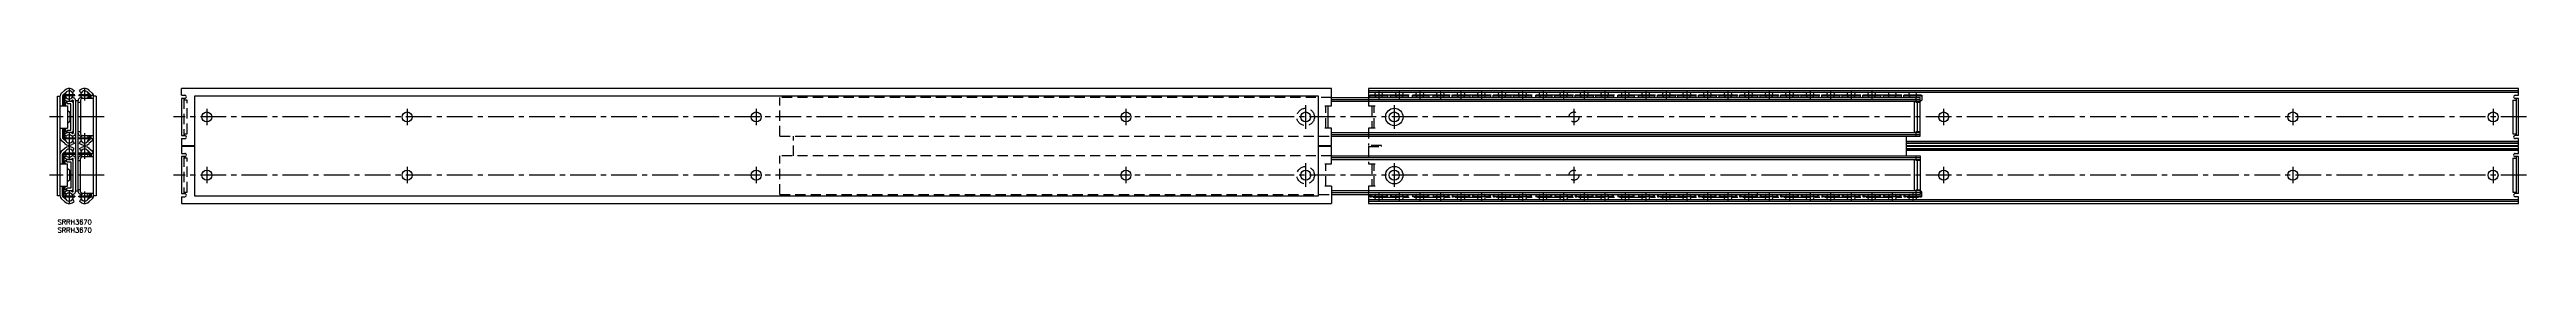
# Model space of a CAD drawing. Extents: x -5 to 1527, y -8 to 81.
import ezdxf

# ---------------------------------------------------------------- set-up
doc = ezdxf.new("R2010")
doc.units = 0
doc.header["$LTSCALE"] = 0.5
doc.linetypes.add('CENTER', pattern=[50.8, 31.75, -6.35, 6.35, -6.35])
doc.linetypes.add('DASHED', pattern=[19.05, 12.7, -6.35])
for name, color, linetype in [('MSM_CENTER', 1, 'CENTER'), ('MSM_CONTINUOUS', 7, 'CONTINUOUS'), ('MSM_DASHED', 4, 'DASHED'), ('MSM_PART_NUMBER', 7, 'CONTINUOUS')]:
    doc.layers.add(name, color=color, linetype=linetype)
doc.styles.get("Standard").update_dxf_attribs({"font": 'txt.shx', "height": 3, "bigfont": 'bigfont.shx'})

msp = doc.modelspace()

# ---------------------------------------------------------------- linework, layer by layer
at = {"layer": 'MSM_CENTER'}
for p, q in [((10.6, 77.4), (3.6, 77.4)), ((7.1, 80.9), (7.1, 73.9)), ((20.2, 77.4), (13.2, 77.4)), ((16.7, 80.9), (16.7, 73.9)), ((813.4, 77.4), (1150.6, 77.4)), ((816.9, 79.9), (816.9, 74.7)), ((829.6, 79.9), (829.6, 74.7)), ((842.3, 79.9), (842.3, 74.7)), ((855, 79.9), (855, 74.7)), ((867.7, 79.9), (867.7, 74.7)), ((880.4, 79.9), (880.4, 74.7)), ((893.1, 79.9), (893.1, 74.7)), ((905.8, 79.9), (905.8, 74.7)), ((918.5, 79.9), (918.5, 74.7)), ((931.2, 79.9), (931.2, 74.7)), ((943.9, 79.9), (943.9, 74.7)), ((956.6, 79.9), (956.6, 74.7)), ((969.3, 79.9), (969.3, 74.7)), ((982, 79.9), (982, 74.7)), ((994.7, 79.9), (994.7, 74.7)), ((1007.4, 79.9), (1007.4, 74.7)), ((1020.1, 79.9), (1020.1, 74.7)), ((1032.8, 79.9), (1032.8, 74.7)), ((1045.5, 79.9), (1045.5, 74.7)), ((1058.2, 79.9), (1058.2, 74.7)), ((1070.9, 79.9), (1070.9, 74.7)), ((1083.6, 79.9), (1083.6, 74.7)), ((1096.3, 79.9), (1096.3, 74.7)), ((1109, 79.9), (1109, 74.7)), ((1121.7, 79.9), (1121.7, 74.7)), ((28.8, 63.7), (-5, 63.7)), ((1526.6, 63.7), (71.6, 63.7)), ((92.2, 68.8), (92.2, 58.6)), ((216.1, 68.8), (216.1, 58.6)), ((432, 68.8), (432, 58.6)), ((660.6, 68.8), (660.6, 58.6)), ((771.7, 71.1), (771.7, 56.3)), ((826.5, 71.1), (826.5, 56.3)), ((937.6, 68.8), (937.6, 58.6)), ((1166.2, 68.8), (1166.2, 58.6)), ((1382.1, 68.8), (1382.1, 58.6)), ((1506, 68.8), (1506, 58.6)), ((10.6, 50.1), (3.6, 50.1)), ((7.1, 53.6), (7.1, 46.6)), ((20.2, 50.1), (13.2, 50.1)), ((16.7, 53.6), (16.7, 46.6)), ((10.6, 41.3), (3.6, 41.3)), ((7.1, 44.8), (7.1, 37.8)), ((20.2, 41.3), (13.2, 41.3)), ((16.7, 44.8), (16.7, 37.8)), ((92.3, 32.8), (92.3, 22.6)), ((216.1, 32.8), (216.1, 22.6)), ((432, 32.8), (432, 22.6)), ((660.6, 32.8), (660.6, 22.6)), ((771.7, 35), (771.7, 20.3)), ((826.5, 35), (826.5, 20.3)), ((937.6, 32.8), (937.6, 22.6)), ((1166.2, 32.8), (1166.2, 22.6)), ((1382.1, 32.8), (1382.1, 22.6)), ((1505.9, 32.8), (1505.9, 22.6)), ((28.8, 27.6), (-5, 27.6)), ((7.1, 17.5), (7.1, 10.5)), ((16.7, 17.5), (16.7, 10.5)), ((1526.6, 27.6), (71.6, 27.6)), ((816.9, 16.7), (816.9, 11.5)), ((829.6, 16.7), (829.6, 11.5)), ((842.3, 16.7), (842.3, 11.5)), ((855, 16.7), (855, 11.5)), ((867.7, 16.7), (867.7, 11.5)), ((880.4, 16.7), (880.4, 11.5)), ((893.1, 16.7), (893.1, 11.5)), ((905.8, 16.7), (905.8, 11.5)), ((918.5, 16.7), (918.5, 11.5)), ((931.2, 16.7), (931.2, 11.5)), ((943.9, 16.7), (943.9, 11.5)), ((956.6, 16.7), (956.6, 11.5)), ((969.3, 16.7), (969.3, 11.5)), ((982, 16.7), (982, 11.5)), ((994.7, 16.7), (994.7, 11.5)), ((1007.4, 16.7), (1007.4, 11.5)), ((1020.1, 16.7), (1020.1, 11.5)), ((1032.8, 16.7), (1032.8, 11.5)), ((1045.5, 16.7), (1045.5, 11.5)), ((1058.2, 16.7), (1058.2, 11.5)), ((1070.9, 16.7), (1070.9, 11.5)), ((1083.6, 16.7), (1083.6, 11.5)), ((1096.3, 16.7), (1096.3, 11.5)), ((1109, 16.7), (1109, 11.5)), ((1121.7, 16.7), (1121.7, 11.5)), ((1134.4, 16.7), (1134.4, 11.5)), ((1147.1, 16.7), (1147.1, 11.5)), ((10.6, 14), (3.6, 14)), ((20.2, 14), (13.2, 14)), ((813.4, 14), (1150.6, 14))]:
    msp.add_line(p, q, dxfattribs=at)
at = {"layer": 'MSM_CONTINUOUS'}
for p, q in [((0, 14.7), (0, 76.7)), ((0, 76.7), (1.6, 76.7)), ((1.6, 14.5), (1.6, 76.9)), ((2.2, 78.3), (4.4, 80.3)), ((3.1, 76.9), (3.1, 70.7)), ((5.4, 79.2), (3.3, 77.2)), ((4.3, 77.1), (10.6, 77.3)), ((10.6, 76.8), (4.3, 76.6)), ((9.6, 78.9), (8.3, 79.6)), ((9, 80.9), (10.3, 80.2)), ((10.3, 80.2), (9.6, 78.9)), ((10.6, 76.8), (10.6, 77.3)), ((13.2, 77.3), (13.2, 76.8)), ((13.2, 77.3), (19.5, 77.1)), ((19.5, 76.6), (13.2, 76.8)), ((14.8, 80.9), (13.5, 80.2)), ((14.2, 78.9), (13.5, 80.2)), ((14.2, 78.9), (15.5, 79.6)), ((20.5, 77.3), (18.4, 79.2)), ((19.4, 80.3), (21.6, 78.3)), ((20.5, 77.3), (22.2, 77.3)), ((20.7, 75.2), (20.7, 76.9)), ((22.2, 14.5), (22.2, 76.9)), ((23.8, 76.7), (22.2, 76.7)), ((23.8, 76.7), (23.8, 14.7)), ((787.6, 81.4), (76.6, 81.4)), ((76.6, 77.3), (76.6, 81.4)), ((76.6, 77.3), (78.6, 77.3)), ((84.6, 76.7), (84.6, 14.7)), ((779.6, 76.7), (84.6, 76.7)), ((779.6, 14.7), (779.6, 76.7)), ((787.6, 70.7), (787.6, 81.4)), ((1521.6, 81.4), (810.6, 81.4)), ((810.6, 81.4), (810.6, 75.7)), ((810.6, 80.2), (1521.6, 80.2)), ((1521.6, 78.9), (810.6, 78.9)), ((811.4, 75.7), (811.4, 77.2)), ((821.4, 77.3), (812.4, 77.3)), ((812.4, 76.8), (821.4, 76.8)), ((822.4, 77.2), (822.4, 75.7)), ((824.1, 75.7), (824.1, 77.2)), ((834.1, 77.3), (825.1, 77.3)), ((825.1, 76.8), (834.1, 76.8)), ((835.1, 77.2), (835.1, 75.7)), ((846.8, 77.3), (837.8, 77.3)), ((837.8, 75.7), (837.8, 77.3)), ((837.8, 76.8), (846.8, 76.8)), ((847.8, 77.2), (847.8, 75.7)), ((859.5, 77.3), (850.5, 77.3)), ((850.5, 75.7), (850.5, 77.3)), ((850.5, 76.8), (859.5, 76.8)), ((860.5, 77.2), (860.5, 75.7)), ((862.2, 75.7), (862.2, 77.2)), ((872.2, 77.3), (863.2, 77.3)), ((863.2, 76.8), (872.2, 76.8)), ((873.2, 77.2), (873.2, 75.7)), ((874.9, 75.7), (874.9, 77.2)), ((884.9, 77.3), (875.9, 77.3)), ((875.9, 76.8), (884.9, 76.8)), ((885.9, 77.2), (885.9, 75.7)), ((887.6, 75.7), (887.6, 77.2)), ((897.6, 77.3), (888.6, 77.3)), ((888.6, 76.8), (897.6, 76.8)), ((898.6, 77.2), (898.6, 75.7)), ((900.3, 75.7), (900.3, 77.2)), ((910.3, 77.3), (901.3, 77.3)), ((901.3, 76.8), (910.3, 76.8)), ((911.3, 77.2), (911.3, 75.7)), ((923, 77.3), (914, 77.3)), ((914, 75.7), (914, 77.3)), ((914, 76.8), (923, 76.8)), ((924, 77.2), (924, 75.7)), ((925.7, 75.7), (925.7, 77.2)), ((935.7, 77.3), (926.7, 77.3)), ((926.7, 76.8), (935.7, 76.8)), ((936.7, 77.2), (936.7, 75.7)), ((938.4, 75.7), (938.4, 77.2)), ((948.4, 77.3), (939.4, 77.3)), ((939.4, 76.8), (948.4, 76.8)), ((949.4, 77.2), (949.4, 75.7)), ((951.1, 75.7), (951.1, 77.2)), ((961.1, 77.3), (952.1, 77.3)), ((952.1, 76.8), (961.1, 76.8)), ((962.1, 77.2), (962.1, 75.7)), ((973.8, 77.3), (964.8, 77.3)), ((964.8, 75.7), (964.8, 77.3)), ((964.8, 76.8), (973.8, 76.8)), ((974.8, 77.2), (974.8, 75.7)), ((986.5, 77.3), (977.5, 77.3)), ((977.5, 75.7), (977.5, 77.3)), ((977.5, 76.8), (986.5, 76.8)), ((987.5, 77.2), (987.5, 75.7)), ((989.2, 75.7), (989.2, 77.2)), ((999.2, 77.3), (990.2, 77.3)), ((990.2, 76.8), (999.2, 76.8)), ((1000.2, 77.2), (1000.2, 75.7)), ((1001.9, 75.7), (1001.9, 77.2)), ((1011.9, 77.3), (1002.9, 77.3)), ((1002.9, 76.8), (1011.9, 76.8)), ((1012.9, 77.2), (1012.9, 75.7)), ((1014.6, 75.7), (1014.6, 77.2)), ((1024.6, 77.3), (1015.6, 77.3)), ((1015.6, 76.8), (1024.6, 76.8)), ((1025.6, 77.2), (1025.6, 75.7)), ((1027.3, 75.7), (1027.3, 77.2)), ((1037.3, 77.3), (1028.3, 77.3)), ((1028.3, 76.8), (1037.3, 76.8)), ((1038.3, 77.2), (1038.3, 75.7)), ((1040, 75.7), (1040, 77.2)), ((1050, 77.3), (1041, 77.3)), ((1041, 76.8), (1050, 76.8)), ((1051, 77.2), (1051, 75.7)), ((1052.7, 75.7), (1052.7, 77.2)), ((1062.7, 77.3), (1053.7, 77.3)), ((1053.7, 76.8), (1062.7, 76.8)), ((1063.7, 77.2), (1063.7, 75.7)), ((1065.4, 75.7), (1065.4, 77.2)), ((1075.4, 77.3), (1066.4, 77.3)), ((1066.4, 76.8), (1075.4, 76.8)), ((1076.4, 77.2), (1076.4, 75.7)), ((1078.1, 75.7), (1078.1, 77.2)), ((1088.1, 77.3), (1079.1, 77.3)), ((1079.1, 76.8), (1088.1, 76.8)), ((1089.1, 77.2), (1089.1, 75.7)), ((1090.8, 75.7), (1090.8, 77.2)), ((1100.8, 77.3), (1091.8, 77.3)), ((1091.8, 76.8), (1100.8, 76.8)), ((1101.8, 77.2), (1101.8, 75.7)), ((1103.5, 75.7), (1103.5, 77.2)), ((1113.5, 77.3), (1104.5, 77.3)), ((1104.5, 76.8), (1113.5, 76.8)), ((1114.5, 77.2), (1114.5, 75.7)), ((1116.2, 75.7), (1116.2, 77.2)), ((1126.2, 77.3), (1117.2, 77.3)), ((1117.2, 76.8), (1126.2, 76.8)), ((1127.2, 77.2), (1127.2, 75.7)), ((1128.9, 75.7), (1128.9, 77.2)), ((1138.9, 77.3), (1129.9, 77.3)), ((1129.9, 76.8), (1138.9, 76.8)), ((1139.9, 77.2), (1139.9, 75.7)), ((1141.6, 75.7), (1141.6, 77.2)), ((1151.6, 77.3), (1142.6, 77.3)), ((1142.6, 76.8), (1151.6, 76.8)), ((1152.6, 77.2), (1152.6, 74.2)), ((1519.6, 77.3), (1521.6, 77.3)), ((1521.6, 77.3), (1521.6, 81.4)), ((1.6, 70.7), (6.1, 70.7)), ((3.6, 75.2), (3.1, 75.2)), ((3.1, 74.2), (3.6, 74.2)), ((3.6, 70.7), (3.6, 76.4)), ((3.6, 73.7), (4.1, 73.7)), ((4.1, 76.4), (4.1, 70.7)), ((4.1, 75.2), (4.9, 75.2)), ((4.1, 74.2), (4.6, 74.2)), ((4.2, 74.6), (5.3, 75.7)), ((4.6, 72.7), (4.6, 70.7)), ((5.6, 72.7), (4.6, 72.7)), ((5.6, 73.4), (5.6, 71.9)), ((5.6, 73.4), (8.6, 73.4)), ((8.1, 71.9), (5.6, 71.9)), ((6.1, 70.7), (6.1, 56.7)), ((6.1, 67.8), (7.2, 67)), ((7.6, 66.2), (7.6, 61.3)), ((8.1, 55.6), (8.1, 71.9)), ((9.6, 72.7), (9.5, 72.7)), ((9.6, 73.9), (9.6, 53.6)), ((11.1, 73.9), (11.1, 17.5)), ((12.7, 73.7), (11.1, 73.7)), ((12.7, 17.5), (12.7, 73.9)), ((14.2, 72.7), (12.7, 72.7)), ((14.2, 74.2), (14.2, 53.2)), ((22.2, 75.2), (15.2, 75.2)), ((15.4, 75.2), (15.3, 75.3)), ((18.5, 75.7), (18.9, 75.2)), ((19.7, 75.2), (19.7, 76.4)), ((20.2, 76.4), (20.2, 75.2)), ((78.6, 75.2), (76.6, 75.2)), ((76.6, 75.2), (76.6, 52.2)), ((783.6, 70.7), (787.6, 70.7)), ((785.6, 56.7), (785.6, 70.7)), ((787.6, 75.7), (1151.6, 75.7)), ((787.6, 74.6), (1151.6, 74.6)), ((787.6, 73.4), (1151.6, 73.4)), ((1148.1, 54.1), (1148.1, 73.4)), ((1149.1, 72.7), (1149.1, 75.7)), ((1151.6, 72.7), (1149.1, 72.7)), ((1150.1, 54.7), (1150.1, 72.7)), ((1151.6, 51.8), (1151.6, 75.7)), ((1152.1, 73.7), (1151.6, 73.7)), ((1518.1, 74.2), (1520.1, 74.2)), ((1518.1, 74.2), (1518.1, 53.2)), ((1521.6, 75.2), (1519.6, 75.2)), ((1520.1, 75.2), (1520.1, 52.2)), ((1521.6, 52.2), (1521.6, 75.2)), ((1.6, 56.7), (6.1, 56.7)), ((4.4, 47.2), (2.2, 49.2)), ((3.1, 56.7), (3.1, 50.6)), ((3.6, 53.2), (3.1, 53.2)), ((3.6, 52.2), (3.1, 52.2)), ((3.3, 50.3), (5.4, 48.3)), ((3.6, 51.1), (3.6, 56.7)), ((4.1, 53.8), (3.6, 53.8)), ((4.1, 56.7), (4.1, 51.1)), ((4.6, 53.2), (4.1, 53.2)), ((4.9, 52.2), (4.1, 52.2)), ((5.3, 51.8), (4.2, 52.9)), ((4.3, 50.9), (10.6, 50.7)), ((10.6, 50.3), (4.3, 50.4)), ((4.6, 56.7), (4.6, 54.7)), ((4.6, 54.7), (5.6, 54.7)), ((5.6, 55.6), (5.6, 54.1)), ((5.6, 55.6), (8.1, 55.6)), ((8.6, 54.1), (5.6, 54.1)), ((7.2, 60.5), (6.1, 59.8)), ((8.3, 47.9), (9.6, 48.6)), ((10.3, 47.3), (9, 46.6)), ((9.5, 54.7), (9.6, 54.7)), ((9.6, 48.6), (10.3, 47.3)), ((10.6, 50.3), (10.6, 50.7)), ((12.7, 54.7), (14.2, 54.7)), ((13.2, 50.7), (19.5, 50.9)), ((13.2, 50.7), (13.2, 50.3)), ((19.5, 50.4), (13.2, 50.3)), ((13.5, 47.3), (14.2, 48.6)), ((13.5, 47.3), (14.8, 46.6)), ((15.5, 47.9), (14.2, 48.6)), ((15.2, 52.2), (22.2, 52.2)), ((15.3, 52.2), (15.4, 52.2)), ((18.4, 48.3), (20.5, 50.3)), ((18.9, 52.2), (18.5, 51.8)), ((21.6, 49.2), (19.4, 47.2)), ((19.7, 51.1), (19.7, 52.2)), ((20.2, 52.2), (20.2, 51.1)), ((20.5, 50.3), (22.2, 50.3)), ((20.7, 50.6), (20.7, 52.2)), ((76.6, 52.2), (78.6, 52.2)), ((76.6, 50.3), (78.6, 50.3)), ((76.6, 50.3), (76.6, 46.1)), ((76.6, 46.1), (84.6, 46.1)), ((779.6, 46.1), (787.6, 46.1)), ((787.6, 56.7), (783.6, 56.7)), ((787.6, 46.1), (787.6, 56.7)), ((787.6, 54.1), (1151.6, 54.1)), ((787.6, 52.9), (1151.6, 52.9)), ((787.6, 51.8), (1151.6, 51.8)), ((1143.1, 51.8), (1143.1, 39.6)), ((1143.1, 48.6), (1521.6, 48.6)), ((1143.1, 47.6), (1521.6, 47.6)), ((1521.6, 47.3), (1143.1, 47.3)), ((1143.1, 46.1), (1521.6, 46.1)), ((1149.1, 51.8), (1149.1, 54.7)), ((1149.1, 54.7), (1151.6, 54.7)), ((1513.6, 45.3), (1513.6, 46.1)), ((1518.1, 53.2), (1520.1, 53.2)), ((1521.6, 52.2), (1519.6, 52.2)), ((1521.6, 50.3), (1519.6, 50.3)), ((1521.6, 46.1), (1521.6, 50.3)), ((1.6, 34.7), (6.1, 34.7)), ((4.4, 44.2), (2.2, 42.2)), ((3.1, 34.7), (3.1, 40.8)), ((3.6, 39.1), (3.1, 39.1)), ((3.6, 38.1), (3.1, 38.1)), ((3.3, 41.1), (5.4, 43.1)), ((3.6, 40.3), (3.6, 34.7)), ((4.1, 37.6), (3.6, 37.6)), ((4.1, 34.7), (4.1, 40.3)), ((4.9, 39.1), (4.1, 39.1)), ((4.6, 38.1), (4.1, 38.1)), ((5.3, 39.6), (4.2, 38.5)), ((10.6, 41.1), (4.3, 41)), ((4.3, 40.5), (10.6, 40.7)), ((4.6, 34.7), (4.6, 36.6)), ((4.6, 36.6), (5.6, 36.6)), ((8.6, 37.3), (5.6, 37.3)), ((5.6, 35.8), (5.6, 37.3)), ((5.6, 35.8), (8.1, 35.8)), ((6.1, 20.7), (6.1, 34.7)), ((7.2, 30.9), (6.1, 31.6)), ((8.1, 35.8), (8.1, 19.5)), ((8.3, 43.5), (9.6, 42.8)), ((10.3, 44.1), (9, 44.8)), ((9.5, 36.6), (9.6, 36.6)), ((9.6, 42.8), (10.3, 44.1)), ((9.6, 17.5), (9.6, 37.8)), ((10.6, 41.1), (10.6, 40.7)), ((12.7, 36.6), (14.2, 36.6)), ((19.5, 41), (13.2, 41.1)), ((13.2, 40.7), (13.2, 41.1)), ((13.2, 40.7), (19.5, 40.5)), ((13.5, 44.1), (14.8, 44.8)), ((13.5, 44.1), (14.2, 42.8)), ((15.5, 43.5), (14.2, 42.8)), ((14.2, 17.1), (14.2, 38.1)), ((15.2, 39.1), (22.2, 39.1)), ((15.3, 39.2), (15.4, 39.1)), ((18.4, 43.1), (20.5, 41.1)), ((18.9, 39.1), (18.5, 39.6)), ((21.6, 42.2), (19.4, 44.2)), ((19.7, 40.3), (19.7, 39.1)), ((20.2, 39.1), (20.2, 40.3)), ((20.5, 41.1), (22.2, 41.1)), ((20.7, 40.8), (20.7, 39.1)), ((84.6, 45.3), (76.6, 45.3)), ((76.6, 45.3), (76.6, 41.1)), ((76.6, 41.1), (78.6, 41.1)), ((78.6, 39.1), (76.6, 39.1)), ((76.6, 39.1), (76.6, 16.2)), ((787.6, 45.3), (779.6, 45.3)), ((783.6, 34.7), (787.6, 34.7)), ((787.6, 34.7), (787.6, 45.3)), ((787.6, 39.6), (1151.6, 39.6)), ((787.6, 38.5), (1151.6, 38.5)), ((787.6, 37.3), (1151.6, 37.3)), ((1521.6, 45.3), (1143.1, 45.3)), ((1143.1, 44.1), (1521.6, 44.1)), ((1521.6, 43.8), (1143.1, 43.8)), ((1521.6, 42.8), (1143.1, 42.8)), ((1148.1, 18), (1148.1, 37.3)), ((1149.1, 36.6), (1149.1, 39.6)), ((1151.6, 36.6), (1149.1, 36.6)), ((1150.1, 18.6), (1150.1, 36.6)), ((1151.6, 39.6), (1151.6, 15.7)), ((1518.1, 38.1), (1518.1, 17.1)), ((1518.1, 38.1), (1520.1, 38.1)), ((1519.6, 41.1), (1521.6, 41.1)), ((1521.6, 39.1), (1519.6, 39.1)), ((1520.1, 39.1), (1520.1, 16.2)), ((1521.6, 41.1), (1521.6, 45.3)), ((1521.6, 16.2), (1521.6, 39.1)), ((1.6, 20.7), (6.1, 20.7)), ((3.1, 14.5), (3.1, 20.7)), ((3.1, 17.1), (3.6, 17.1)), ((3.6, 16.2), (3.1, 16.2)), ((3.6, 20.7), (3.6, 15)), ((3.6, 17.6), (4.1, 17.6)), ((4.1, 15), (4.1, 20.7)), ((4.1, 17.1), (4.6, 17.1)), ((4.1, 16.2), (4.9, 16.2)), ((4.2, 16.8), (5.3, 15.7)), ((4.6, 18.6), (4.6, 20.7)), ((5.6, 18.6), (4.6, 18.6)), ((8.1, 19.5), (5.6, 19.5)), ((5.6, 18), (5.6, 19.5)), ((5.6, 18), (8.6, 18)), ((6.1, 23.6), (7.2, 24.4)), ((7.6, 25.2), (7.6, 30.1)), ((9.6, 18.6), (9.5, 18.6)), ((12.7, 17.7), (11.1, 17.7)), ((14.2, 18.6), (12.7, 18.6)), ((22.2, 16.2), (15.2, 16.2)), ((15.4, 16.2), (15.3, 16.1)), ((18.5, 15.7), (18.9, 16.2)), ((19.7, 16.2), (19.7, 15)), ((20.2, 15), (20.2, 16.2)), ((20.7, 16.2), (20.7, 14.5)), ((76.6, 16.2), (78.6, 16.2)), ((787.6, 20.7), (783.6, 20.7)), ((787.6, 20.7), (787.6, 10)), ((787.6, 18), (1151.6, 18)), ((787.6, 16.8), (1151.6, 16.8)), ((787.6, 15.7), (1151.6, 15.7)), ((810.6, 15.7), (810.6, 10)), ((811.4, 15.7), (811.4, 14.2)), ((822.4, 14.2), (822.4, 15.7)), ((824.1, 15.7), (824.1, 14.2)), ((835.1, 14.2), (835.1, 15.7)), ((837.8, 15.7), (837.8, 14.1)), ((847.8, 14.2), (847.8, 15.7)), ((850.5, 15.7), (850.5, 14.1)), ((860.5, 14.2), (860.5, 15.7)), ((862.2, 15.7), (862.2, 14.2)), ((873.2, 14.2), (873.2, 15.7)), ((874.9, 15.7), (874.9, 14.2)), ((885.9, 14.2), (885.9, 15.7)), ((887.6, 15.7), (887.6, 14.2)), ((898.6, 14.2), (898.6, 15.7)), ((900.3, 15.7), (900.3, 14.2)), ((911.3, 14.2), (911.3, 15.7)), ((914, 15.7), (914, 14.1)), ((924, 14.2), (924, 15.7)), ((925.7, 15.7), (925.7, 14.2)), ((936.7, 14.2), (936.7, 15.7)), ((938.4, 15.7), (938.4, 14.2)), ((949.4, 14.2), (949.4, 15.7)), ((951.1, 15.7), (951.1, 14.2)), ((962.1, 14.2), (962.1, 15.7)), ((964.8, 15.7), (964.8, 14.1)), ((974.8, 14.2), (974.8, 15.7)), ((977.5, 15.7), (977.5, 14.1)), ((987.5, 14.2), (987.5, 15.7)), ((989.2, 15.7), (989.2, 14.2)), ((1000.2, 14.2), (1000.2, 15.7)), ((1001.9, 15.7), (1001.9, 14.2)), ((1012.9, 14.2), (1012.9, 15.7)), ((1014.6, 15.7), (1014.6, 14.2)), ((1025.6, 14.2), (1025.6, 15.7)), ((1027.3, 15.7), (1027.3, 14.2)), ((1038.3, 14.2), (1038.3, 15.7)), ((1040, 15.7), (1040, 14.2)), ((1051, 14.2), (1051, 16.8)), ((1052.7, 15.7), (1052.7, 14.2)), ((1063.7, 14.2), (1063.7, 15.7)), ((1065.4, 15.7), (1065.4, 14.2)), ((1076.4, 14.2), (1076.4, 15.7)), ((1078.1, 15.7), (1078.1, 14.2)), ((1089.1, 14.2), (1089.1, 15.7)), ((1090.8, 15.7), (1090.8, 14.2)), ((1101.8, 14.2), (1101.8, 15.7)), ((1103.5, 15.7), (1103.5, 14.2)), ((1114.5, 14.2), (1114.5, 15.7)), ((1116.2, 15.7), (1116.2, 14.2)), ((1127.2, 14.2), (1127.2, 15.7)), ((1128.9, 15.7), (1128.9, 14.2)), ((1139.9, 14.2), (1139.9, 15.7)), ((1141.6, 15.7), (1141.6, 14.2)), ((1149.1, 15.7), (1149.1, 18.6)), ((1149.1, 18.6), (1151.6, 18.6)), ((1152.1, 17.6), (1151.6, 17.6)), ((1152.6, 14.2), (1152.6, 17.1)), ((1518.1, 17.1), (1520.1, 17.1)), ((1521.6, 16.2), (1519.6, 16.2)), ((1.6, 14.7), (0, 14.7)), ((2.2, 13.1), (4.4, 11.1)), ((5.4, 12.2), (3.3, 14.2)), ((10.6, 14.6), (4.3, 14.8)), ((4.3, 14.3), (10.6, 14.1)), ((9.6, 12.5), (8.3, 11.8)), ((9, 10.5), (10.3, 11.2)), ((10.3, 11.2), (9.6, 12.5)), ((10.6, 14.6), (10.6, 14.1)), ((19.5, 14.8), (13.2, 14.6)), ((13.2, 14.1), (13.2, 14.6)), ((13.2, 14.1), (19.5, 14.3)), ((14.2, 12.5), (13.5, 11.2)), ((14.8, 10.5), (13.5, 11.2)), ((14.2, 12.5), (15.5, 11.8)), ((20.5, 14.1), (18.4, 12.2)), ((19.4, 11.1), (21.6, 13.1)), ((20.5, 14.1), (22.2, 14.1)), ((23.8, 14.7), (22.2, 14.7)), ((76.6, 14.1), (78.6, 14.1)), ((76.6, 14.1), (76.6, 10)), ((76.6, 10), (787.6, 10)), ((84.6, 14.7), (779.6, 14.7)), ((810.6, 12.5), (1521.6, 12.5)), ((1521.6, 11.2), (810.6, 11.2)), ((810.6, 10), (1521.6, 10)), ((812.4, 14.6), (821.4, 14.6)), ((821.4, 14.1), (812.4, 14.1)), ((825.1, 14.6), (834.1, 14.6)), ((834.1, 14.1), (825.1, 14.1)), ((837.8, 14.6), (846.8, 14.6)), ((846.8, 14.1), (837.8, 14.1)), ((850.5, 14.6), (859.5, 14.6)), ((859.5, 14.1), (850.5, 14.1)), ((863.2, 14.6), (872.2, 14.6)), ((872.2, 14.1), (863.2, 14.1)), ((875.9, 14.6), (884.9, 14.6)), ((884.9, 14.1), (875.9, 14.1)), ((888.6, 14.6), (897.6, 14.6)), ((897.6, 14.1), (888.6, 14.1)), ((901.3, 14.6), (910.3, 14.6)), ((910.3, 14.1), (901.3, 14.1)), ((914, 14.6), (923, 14.6)), ((923, 14.1), (914, 14.1)), ((926.7, 14.6), (935.7, 14.6)), ((935.7, 14.1), (926.7, 14.1)), ((939.4, 14.6), (948.4, 14.6)), ((948.4, 14.1), (939.4, 14.1)), ((952.1, 14.6), (961.1, 14.6)), ((961.1, 14.1), (952.1, 14.1)), ((964.8, 14.6), (973.8, 14.6)), ((973.8, 14.1), (964.8, 14.1)), ((977.5, 14.6), (986.5, 14.6)), ((986.5, 14.1), (977.5, 14.1)), ((990.2, 14.6), (999.2, 14.6)), ((999.2, 14.1), (990.2, 14.1)), ((1002.9, 14.6), (1011.9, 14.6)), ((1011.9, 14.1), (1002.9, 14.1)), ((1015.6, 14.6), (1024.6, 14.6)), ((1024.6, 14.1), (1015.6, 14.1)), ((1028.3, 14.6), (1037.3, 14.6)), ((1037.3, 14.1), (1028.3, 14.1)), ((1041, 14.6), (1050, 14.6)), ((1050, 14.1), (1041, 14.1)), ((1053.7, 14.6), (1062.7, 14.6)), ((1062.7, 14.1), (1053.7, 14.1)), ((1066.4, 14.6), (1075.4, 14.6)), ((1075.4, 14.1), (1066.4, 14.1)), ((1079.1, 14.6), (1088.1, 14.6)), ((1088.1, 14.1), (1079.1, 14.1)), ((1091.8, 14.6), (1100.8, 14.6)), ((1100.8, 14.1), (1091.8, 14.1)), ((1104.5, 14.6), (1113.5, 14.6)), ((1113.5, 14.1), (1104.5, 14.1)), ((1117.2, 14.6), (1126.2, 14.6)), ((1126.2, 14.1), (1117.2, 14.1)), ((1129.9, 14.6), (1138.9, 14.6)), ((1138.9, 14.1), (1129.9, 14.1)), ((1142.6, 14.6), (1151.6, 14.6)), ((1151.6, 14.1), (1142.6, 14.1)), ((1521.6, 14.1), (1519.6, 14.1)), ((1521.6, 10), (1521.6, 14.1))]:
    msp.add_line(p, q, dxfattribs=at)
for centre, radius in [((92.2, 63.7), 3.1), ((216.1, 63.7), 3.1), ((432, 63.7), 3.1), ((660.6, 63.7), 3.1), ((771.7, 63.7), 3.1), ((826.5, 63.7), 5.4), ((826.5, 63.7), 3.1), ((1166.2, 63.7), 3.1), ((1382.1, 63.7), 3.1), ((1506, 63.7), 3.1), ((92.3, 27.6), 3.1), ((216.1, 27.6), 3.1), ((432, 27.6), 3.1), ((660.6, 27.6), 3.1), ((771.7, 27.6), 3.1), ((826.5, 27.6), 5.4), ((826.5, 27.6), 3.1), ((1166.2, 27.6), 3.1), ((1382.1, 27.6), 3.1), ((1505.9, 27.6), 3.1)]:
    msp.add_circle(centre, radius, dxfattribs=at)
for centre, radius, start, end in [((3.6, 76.9), 2, 132.8966, 179.6473), ((3.6, 76.9), 0.5, 132.8946, 180), ((4.3, 76.4), 0.7, 91, 180), ((4.3, 76.4), 0.2, 91, 180), ((7.1, 77.4), 4, 61.013, 132.8946), ((7.1, 77.4), 2.5, 356.1571, 185.8429), ((7.1, 77.4), 2.5, 197.5244, 223.9455), ((7.1, 77.4), 2.5, 223.9455, 344.4756), ((16.7, 77.4), 2.5, 354.1571, 183.8429), ((16.7, 77.4), 2.5, 195.5244, 236.7962), ((16.7, 77.4), 4, 47.1054, 118.987), ((16.7, 77.4), 2.5, 300.6834, 342.4756), ((19.5, 76.4), 0.7, 0, 89), ((19.5, 76.4), 0.2, 0, 89), ((20.2, 76.9), 0.485, 359.2185, 48.7974), ((20.2, 76.9), 2, 10.714, 47.1054), ((20.3, 76.9), 1.94, 359.8194, 10.8944), ((78.6, 76.2), 1, 269.9993, 90.0007), ((812.1, 62.9), 14.3, 89.0014, 92.9984), ((812.1, 62.4), 14.3, 89.0012, 92.9985), ((816.9, 77.4), 2.5, 143.4758, 183.4398), ((816.9, 77.4), 2.5, 195.0683, 223.9455), ((816.9, 77.4), 2.5, 316.0545, 344.9317), ((816.9, 77.4), 2.5, 356.5602, 36.5242), ((821.6, 62.9), 14.3, 87.0016, 90.9986), ((821.6, 62.4), 14.3, 87.0015, 90.9988), ((824.8, 62.9), 14.3, 89.0015, 92.9982), ((824.8, 62.4), 14.3, 89.0013, 92.9983), ((829.6, 77.4), 2.5, 143.4758, 183.4398), ((829.6, 77.4), 2.5, 195.0683, 223.9455), ((829.6, 77.4), 2.5, 316.0545, 344.9317), ((829.6, 77.4), 2.5, 356.5602, 36.5242), ((834.3, 62.9), 14.3, 87.0018, 90.9985), ((834.3, 62.4), 14.3, 87.0017, 90.9987), ((842.3, 77.4), 2.5, 143.4758, 183.4398), ((842.3, 77.4), 2.5, 195.0683, 223.9455), ((842.3, 77.4), 2.5, 316.0545, 344.9317), ((842.3, 77.4), 2.5, 356.5602, 36.5242), ((847, 62.9), 14.3, 87.0016, 90.9986), ((847, 62.4), 14.3, 87.0015, 90.9988), ((855, 77.4), 2.5, 143.4758, 183.4398), ((855, 77.4), 2.5, 195.0683, 223.9455), ((855, 77.4), 2.5, 316.0545, 344.9317), ((855, 77.4), 2.5, 356.5602, 36.5242), ((859.7, 62.9), 14.3, 87.0017, 90.9986), ((859.7, 62.4), 14.3, 87.0016, 90.9988), ((862.9, 62.9), 14.3, 89.0014, 92.9983), ((862.9, 62.4), 14.3, 89.0012, 92.9984), ((867.7, 77.4), 2.5, 143.4758, 183.4398), ((867.7, 77.4), 2.5, 195.0683, 223.9455), ((867.7, 77.4), 2.5, 316.0545, 344.9317), ((867.7, 77.4), 2.5, 356.5602, 36.5242), ((872.4, 62.9), 14.3, 87.0018, 90.9985), ((872.4, 62.4), 14.3, 87.0017, 90.9987), ((875.6, 62.9), 14.3, 89.0014, 92.9984), ((875.6, 62.4), 14.3, 89.0012, 92.9985), ((880.4, 77.4), 2.5, 143.4758, 183.4398), ((880.4, 77.4), 2.5, 195.0683, 223.9455), ((880.4, 77.4), 2.5, 316.0545, 344.9317), ((880.4, 77.4), 2.5, 356.5602, 36.5242), ((885.1, 62.9), 14.3, 87.0017, 90.9986), ((885.1, 62.4), 14.3, 87.0016, 90.9988), ((888.3, 62.9), 14.3, 89.0015, 92.9983), ((888.3, 62.4), 14.3, 89.0013, 92.9984), ((893.1, 77.4), 2.5, 143.4758, 183.4398), ((893.1, 77.4), 2.5, 195.0683, 223.9455), ((893.1, 77.4), 2.5, 316.0545, 344.9317), ((893.1, 77.4), 2.5, 356.5602, 36.5242), ((897.8, 62.9), 14.3, 87.0017, 90.9985), ((897.8, 62.4), 14.3, 87.0016, 90.9987), ((901, 62.9), 14.3, 89.0015, 92.9983), ((901, 62.4), 14.3, 89.0013, 92.9984), ((905.8, 77.4), 2.5, 143.4758, 183.4398), ((905.8, 77.4), 2.5, 195.0683, 223.9455), ((905.8, 77.4), 2.5, 316.0545, 344.9317), ((905.8, 77.4), 2.5, 356.5602, 36.5242), ((910.5, 62.9), 14.3, 87.0017, 90.9985), ((910.5, 62.4), 14.3, 87.0016, 90.9987), ((918.5, 77.4), 2.5, 143.4758, 183.4398), ((918.5, 77.4), 2.5, 195.0683, 223.9455), ((918.5, 77.4), 2.5, 316.0545, 344.9317), ((918.5, 77.4), 2.5, 356.5602, 36.5242), ((923.2, 62.9), 14.3, 87.0017, 90.9985), ((923.2, 62.4), 14.3, 87.0016, 90.9987), ((926.4, 62.9), 14.3, 89.0015, 92.9983), ((926.4, 62.4), 14.3, 89.0013, 92.9984), ((931.2, 77.4), 2.5, 143.4758, 183.4398), ((931.2, 77.4), 2.5, 195.0683, 223.9455), ((931.2, 77.4), 2.5, 316.0545, 344.9317), ((931.2, 77.4), 2.5, 356.5602, 36.5242), ((935.9, 62.9), 14.3, 87.0018, 90.9985), ((935.9, 62.4), 14.3, 87.0017, 90.9987), ((939.1, 62.9), 14.3, 89.0014, 92.9984), ((939.1, 62.4), 14.3, 89.0012, 92.9985), ((943.9, 77.4), 2.5, 143.4758, 183.4398), ((943.9, 77.4), 2.5, 195.0683, 223.9455), ((943.9, 77.4), 2.5, 316.0545, 344.9317), ((943.9, 77.4), 2.5, 356.5602, 36.5242), ((948.6, 62.9), 14.3, 87.0016, 90.9986), ((948.6, 62.4), 14.3, 87.0015, 90.9988), ((951.8, 62.9), 14.3, 89.0015, 92.9982), ((951.8, 62.4), 14.3, 89.0013, 92.9983), ((956.6, 77.4), 2.5, 143.4758, 183.4398), ((956.6, 77.4), 2.5, 195.0683, 223.9455), ((956.6, 77.4), 2.5, 316.0545, 344.9317), ((956.6, 77.4), 2.5, 356.5602, 36.5242), ((961.3, 62.9), 14.3, 87.0018, 90.9985), ((961.3, 62.4), 14.3, 87.0017, 90.9987), ((969.3, 77.4), 2.5, 143.4758, 183.4398), ((969.3, 77.4), 2.5, 195.0683, 223.9455), ((969.3, 77.4), 2.5, 316.0545, 344.9317), ((969.3, 77.4), 2.5, 356.5602, 36.5242), ((974, 62.9), 14.3, 87.0016, 90.9986), ((974, 62.4), 14.3, 87.0015, 90.9988), ((982, 77.4), 2.5, 143.4758, 183.4398), ((982, 77.4), 2.5, 195.0683, 223.9455), ((982, 77.4), 2.5, 316.0545, 344.9317), ((982, 77.4), 2.5, 356.5602, 36.5242), ((986.7, 62.9), 14.3, 87.0017, 90.9986), ((986.7, 62.4), 14.3, 87.0016, 90.9988), ((989.9, 62.9), 14.3, 89.0014, 92.9983), ((989.9, 62.4), 14.3, 89.0012, 92.9984), ((994.7, 77.4), 2.5, 143.4758, 183.4398), ((994.7, 77.4), 2.5, 195.0683, 223.9455), ((994.7, 77.4), 2.5, 316.0545, 344.9317), ((994.7, 77.4), 2.5, 356.5602, 36.5242), ((999.4, 62.9), 14.3, 87.0018, 90.9985), ((999.4, 62.4), 14.3, 87.0017, 90.9987), ((1002.6, 62.9), 14.3, 89.0014, 92.9984), ((1002.6, 62.4), 14.3, 89.0012, 92.9985), ((1007.4, 77.4), 2.5, 143.4758, 183.4398), ((1007.4, 77.4), 2.5, 195.0683, 223.9455), ((1007.4, 77.4), 2.5, 316.0545, 344.9317), ((1007.4, 77.4), 2.5, 356.5602, 36.5242), ((1012.1, 62.9), 14.3, 87.0017, 90.9986), ((1012.1, 62.4), 14.3, 87.0016, 90.9988), ((1015.3, 62.9), 14.3, 89.0015, 92.9982), ((1015.3, 62.4), 14.3, 89.0013, 92.9983), ((1020.1, 77.4), 2.5, 143.4758, 183.4398), ((1020.1, 77.4), 2.5, 196.762, 223.9455), ((1020.1, 77.4), 2.5, 316.0545, 343.3636), ((1020.1, 77.4), 2.5, 356.5602, 36.5242), ((1024.8, 62.9), 14.3, 87.0018, 90.9985), ((1024.8, 62.4), 14.3, 87.0017, 90.9987), ((1028, 62.9), 14.3, 89.0014, 92.9984), ((1028, 62.4), 14.3, 89.0012, 92.9985), ((1032.8, 77.4), 2.5, 143.4758, 183.4398), ((1032.8, 77.4), 2.5, 195.0683, 223.9455), ((1032.8, 77.4), 2.5, 316.0545, 344.9317), ((1032.8, 77.4), 2.5, 356.5602, 36.5242), ((1037.5, 62.9), 14.3, 87.0017, 90.9986), ((1037.5, 62.4), 14.3, 87.0016, 90.9988), ((1040.7, 62.9), 14.3, 89.0015, 92.9982), ((1040.7, 62.4), 14.3, 89.0013, 92.9983), ((1045.5, 77.4), 2.5, 143.4758, 183.4398), ((1045.5, 77.4), 2.5, 196.762, 223.9455), ((1045.5, 77.4), 2.5, 316.0545, 343.3636), ((1045.5, 77.4), 2.5, 356.5602, 36.5242), ((1050.2, 62.9), 14.3, 87.0018, 90.9985), ((1050.2, 62.4), 14.3, 87.0017, 90.9987), ((1053.4, 62.9), 14.3, 89.0014, 92.9984), ((1053.4, 62.4), 14.3, 89.0012, 92.9985), ((1058.2, 77.4), 2.5, 143.4758, 183.4398), ((1058.2, 77.4), 2.5, 195.0683, 223.9455), ((1058.2, 77.4), 2.5, 316.0545, 344.9317), ((1058.2, 77.4), 2.5, 356.5602, 36.5242), ((1062.9, 62.9), 14.3, 87.0017, 90.9986), ((1062.9, 62.4), 14.3, 87.0016, 90.9988), ((1066.1, 62.9), 14.3, 89.0015, 92.9982), ((1066.1, 62.4), 14.3, 89.0013, 92.9983), ((1070.9, 77.4), 2.5, 143.4758, 183.4398), ((1070.9, 77.4), 2.5, 196.762, 223.9455), ((1070.9, 77.4), 2.5, 316.0545, 343.3636), ((1070.9, 77.4), 2.5, 356.5602, 36.5242), ((1075.6, 62.9), 14.3, 87.0018, 90.9985), ((1075.6, 62.4), 14.3, 87.0017, 90.9987), ((1078.8, 62.9), 14.3, 89.0014, 92.9984), ((1078.8, 62.4), 14.3, 89.0012, 92.9985), ((1083.6, 77.4), 2.5, 143.4758, 183.4398), ((1083.6, 77.4), 2.5, 195.0683, 223.9455), ((1083.6, 77.4), 2.5, 316.0545, 344.9317), ((1083.6, 77.4), 2.5, 356.5602, 36.5242), ((1088.3, 62.9), 14.3, 87.0017, 90.9986), ((1088.3, 62.4), 14.3, 87.0016, 90.9988), ((1091.5, 62.9), 14.3, 89.0015, 92.9982), ((1091.5, 62.4), 14.3, 89.0013, 92.9983), ((1096.3, 77.4), 2.5, 143.4758, 183.4398), ((1096.3, 77.4), 2.5, 196.762, 223.9455), ((1096.3, 77.4), 2.5, 316.0545, 343.3636), ((1096.3, 77.4), 2.5, 356.5602, 36.5242), ((1101, 62.9), 14.3, 87.0018, 90.9985), ((1101, 62.4), 14.3, 87.0017, 90.9987), ((1104.2, 62.9), 14.3, 89.0014, 92.9984), ((1104.2, 62.4), 14.3, 89.0012, 92.9985), ((1109, 77.4), 2.5, 143.4758, 183.4398), ((1109, 77.4), 2.5, 195.0683, 223.9455), ((1109, 77.4), 2.5, 316.0545, 344.9317), ((1109, 77.4), 2.5, 356.5602, 36.5242), ((1113.7, 62.9), 14.3, 87.0017, 90.9986), ((1113.7, 62.4), 14.3, 87.0016, 90.9988), ((1116.9, 62.9), 14.3, 89.0015, 92.9982), ((1116.9, 62.4), 14.3, 89.0013, 92.9983), ((1121.7, 77.4), 2.5, 143.4758, 183.4398), ((1121.7, 77.4), 2.5, 196.762, 223.9455), ((1121.7, 77.4), 2.5, 316.0545, 343.3636), ((1121.7, 77.4), 2.5, 356.5602, 36.5242), ((1126.4, 62.9), 14.3, 87.0018, 90.9985), ((1126.4, 62.4), 14.3, 87.0017, 90.9987), ((1129.6, 62.9), 14.3, 89.0014, 92.9984), ((1129.6, 62.4), 14.3, 89.0012, 92.9985), ((1134.4, 77.4), 2.5, 143.4758, 183.4398), ((1134.4, 77.4), 2.5, 195.0683, 223.9455), ((1134.4, 77.4), 2.5, 316.0545, 344.9317), ((1134.4, 77.4), 2.5, 356.5602, 36.5242), ((1139.1, 62.9), 14.3, 87.0017, 90.9986), ((1139.1, 62.4), 14.3, 87.0016, 90.9988), ((1142.3, 62.9), 14.3, 89.0015, 92.9982), ((1142.3, 62.4), 14.3, 89.0013, 92.9983), ((1147.1, 77.4), 2.5, 143.4758, 183.4398), ((1147.1, 77.4), 2.5, 195.0683, 223.9455), ((1147.1, 77.4), 2.5, 316.0545, 344.9317), ((1147.1, 77.4), 2.5, 356.5602, 36.5242), ((1151.8, 62.9), 14.3, 87.0018, 90.9985), ((1151.8, 62.4), 14.3, 87.0017, 90.9987), ((1519.6, 76.2), 1, 89.9993, 270.0007), ((7.1, 77.4), 4, 223.9455, 303.2038), ((6.6, 66.2), 1, 0, 56.3099), ((6.6, 61.3), 1, 303.6901, 0), ((9.4, 73.9), 1.7, 0, 123.2038), ((8.6, 72.4), 1, 0, 90), ((9.4, 73.9), 0.2, 0, 123.2038), ((14.4, 73.9), 1.7, 56.7962, 180), ((15.2, 74.2), 1, 90, 180), ((1152.1, 74.2), 0.5, 270, 0), ((3.6, 50.6), 2, 180, 227.1054), ((3.6, 50.6), 0.5, 180, 227.1054), ((4.3, 51.1), 0.7, 180, 269), ((4.3, 51.1), 0.2, 180, 269), ((7.1, 50.1), 4, 56.7962, 136.0545), ((7.1, 50.1), 4, 227.1054, 298.987), ((7.1, 50.1), 2.5, 174.1571, 3.8429), ((7.1, 50.1), 2.5, 15.5244, 162.4756), ((9.4, 53.6), 1.7, 236.7962, 0), ((8.6, 55.1), 1, 270, 0), ((9.4, 53.6), 0.2, 236.7962, 0), ((14.4, 53.6), 1.7, 180, 303.2038), ((15.2, 53.2), 1, 180, 270), ((16.7, 50.1), 2.5, 176.1571, 5.8429), ((16.7, 50.1), 2.5, 123.2038, 164.4756), ((16.7, 50.1), 4, 241.013, 312.8946), ((16.7, 50.1), 2.5, 17.5244, 59.3166), ((19.5, 51.1), 0.2, 271, 0), ((19.5, 51.1), 0.7, 271, 0), ((20.2, 50.6), 0.489, 311.4242, 0.5597), ((19.9, 50.9), 2.4, 314.4279, 344.9906), ((78.6, 51.2), 1, 269.9993, 90.0007), ((1519.6, 51.2), 1, 89.9993, 270.0007), ((3.6, 40.8), 2, 132.8946, 180), ((3.6, 40.8), 0.5, 132.8946, 180), ((4.3, 40.3), 0.7, 91, 180), ((4.3, 40.3), 0.2, 91, 180), ((7.1, 41.3), 4, 223.9455, 303.2038), ((7.1, 41.3), 4, 61.013, 132.8946), ((7.1, 41.3), 2.5, 356.1571, 185.8429), ((7.1, 41.3), 2.5, 197.5244, 344.4756), ((6.6, 30.1), 1, 0, 56.3099), ((9.4, 37.8), 1.7, 0, 123.2038), ((8.6, 36.3), 1, 0, 90), ((9.4, 37.8), 0.2, 0, 123.2038), ((14.4, 37.8), 1.7, 56.7962, 180), ((16.7, 41.3), 2.5, 354.1571, 183.8429), ((15.2, 38.1), 1, 90, 180), ((16.7, 41.3), 2.5, 195.5244, 236.7962), ((16.7, 41.3), 4, 47.1054, 118.987), ((16.7, 41.3), 2.5, 300.6834, 342.4756), ((19.5, 40.3), 0.7, 0, 89), ((19.5, 40.3), 0.2, 0, 89), ((20.2, 40.8), 0.489, 359.4403, 48.5758), ((19.9, 40.5), 2.4, 15.0094, 45.5721), ((78.6, 40.1), 1, 269.9993, 90.0007), ((1519.6, 40.1), 1, 89.9993, 270.0007), ((7.1, 14), 4, 56.7962, 136.0545), ((7.1, 14), 2.5, 15.5244, 162.4756), ((6.6, 25.2), 1, 303.6901, 0), ((9.4, 17.5), 1.7, 236.7962, 0), ((8.6, 19), 1, 270, 0), ((9.4, 17.5), 0.2, 236.7962, 0), ((14.4, 17.5), 1.7, 180, 303.2038), ((15.2, 17.1), 1, 180, 270), ((16.7, 14), 2.5, 123.2038, 164.4756), ((16.7, 14), 2.5, 17.5244, 59.3166), ((78.6, 15.2), 1, 269.9993, 90.0007), ((816.9, 14), 2.5, 136.0545, 164.9316), ((816.9, 14), 2.5, 15.0684, 43.9455), ((829.6, 14), 2.5, 136.0545, 164.9316), ((829.6, 14), 2.5, 15.0684, 43.9455), ((842.3, 14), 2.5, 136.0545, 164.9316), ((842.3, 14), 2.5, 15.0684, 43.9455), ((855, 14), 2.5, 136.0545, 164.9316), ((855, 14), 2.5, 15.0684, 43.9455), ((867.7, 14), 2.5, 136.0545, 164.9316), ((867.7, 14), 2.5, 15.0684, 43.9455), ((880.4, 14), 2.5, 136.0545, 164.9316), ((880.4, 14), 2.5, 15.0684, 43.9455), ((893.1, 14), 2.5, 136.0545, 164.9316), ((893.1, 14), 2.5, 15.0684, 43.9455), ((905.8, 14), 2.5, 136.0545, 164.9316), ((905.8, 14), 2.5, 15.0684, 43.9455), ((918.5, 14), 2.5, 136.0545, 164.9316), ((918.5, 14), 2.5, 15.0684, 43.9455), ((931.2, 14), 2.5, 136.0545, 164.9316), ((931.2, 14), 2.5, 15.0684, 43.9455), ((943.9, 14), 2.5, 136.0545, 164.9317), ((943.9, 14), 2.5, 15.0683, 43.9455), ((956.6, 14), 2.5, 136.0545, 164.9317), ((956.6, 14), 2.5, 15.0683, 43.9455), ((969.3, 14), 2.5, 136.0545, 164.9317), ((969.3, 14), 2.5, 15.0683, 43.9455), ((982, 14), 2.5, 136.0545, 164.9317), ((982, 14), 2.5, 15.0683, 43.9455), ((994.7, 14), 2.5, 136.0545, 164.9317), ((994.7, 14), 2.5, 15.0683, 43.9455), ((1007.4, 14), 2.5, 136.0545, 164.9317), ((1007.4, 14), 2.5, 15.0683, 43.9455), ((1020.1, 14), 2.5, 136.0545, 163.238), ((1020.1, 14), 2.5, 16.6364, 43.9455), ((1032.8, 14), 2.5, 136.0545, 164.9317), ((1032.8, 14), 2.5, 15.0683, 43.9455), ((1045.5, 14), 2.5, 136.0545, 163.238), ((1045.5, 14), 2.5, 16.6364, 43.9455), ((1058.2, 14), 2.5, 136.0545, 164.9317), ((1058.2, 14), 2.5, 15.0683, 43.9455), ((1070.9, 14), 2.5, 136.0545, 163.238), ((1070.9, 14), 2.5, 16.6364, 43.9455), ((1083.6, 14), 2.5, 136.0545, 164.9317), ((1083.6, 14), 2.5, 15.0683, 43.9455), ((1096.3, 14), 2.5, 136.0545, 163.238), ((1096.3, 14), 2.5, 16.6364, 43.9455), ((1109, 14), 2.5, 136.0545, 164.9317), ((1109, 14), 2.5, 15.0683, 43.9455), ((1121.7, 14), 2.5, 136.0545, 163.238), ((1121.7, 14), 2.5, 16.6364, 43.9455), ((1134.4, 14), 2.5, 136.0545, 164.9317), ((1134.4, 14), 2.5, 15.0683, 43.9455), ((1147.1, 14), 2.5, 136.0545, 164.9317), ((1147.1, 14), 2.5, 15.0683, 43.9455), ((1152.1, 17.1), 0.5, 360, 90), ((1519.6, 15.2), 1, 89.9993, 270.0007), ((3.6, 14.5), 2, 180.3527, 227.1034), ((3.6, 14.5), 0.5, 180, 227.1054), ((4.3, 15), 0.7, 180, 269), ((4.3, 15), 0.2, 180, 269), ((7.1, 14), 4, 227.1054, 298.987), ((7.1, 14), 2.5, 174.1571, 3.8429), ((16.7, 14), 2.5, 176.1571, 5.8429), ((16.7, 14), 4, 241.013, 312.8946), ((19.5, 15), 0.2, 271, 0), ((19.5, 15), 0.7, 271, 0), ((20.2, 14.5), 0.484, 312.0888, 0.8061), ((25.2, 9.1), 6.9, 132.8591, 132.9263), ((20.2, 14.5), 2, 312.8946, 349.286), ((20.3, 14.5), 1.94, 349.1056, 0.1806), ((812.1, 29), 14.3, 267.0015, 270.9988), ((812.1, 28.5), 14.3, 267.0016, 270.9986), ((816.9, 14), 2.5, 176.5602, 216.5242), ((816.9, 14), 2.5, 323.4758, 3.4398), ((821.6, 29), 14.3, 269.0012, 272.9985), ((821.6, 28.5), 14.3, 269.0014, 272.9984), ((824.8, 29), 14.3, 267.0017, 270.9987), ((824.8, 28.5), 14.3, 267.0018, 270.9985), ((829.6, 14), 2.5, 176.5602, 216.5242), ((829.6, 14), 2.5, 323.4758, 3.4398), ((834.3, 29), 14.3, 269.0013, 272.9983), ((834.3, 28.5), 14.3, 269.0015, 272.9982), ((842.3, 14), 2.5, 176.5602, 216.5242), ((842.3, 14), 2.5, 323.4758, 3.4398), ((847, 29), 14.3, 269.0012, 272.9985), ((847, 28.5), 14.3, 269.0014, 272.9984), ((855, 14), 2.5, 176.5602, 216.5242), ((855, 14), 2.5, 323.4758, 3.4398), ((859.7, 29), 14.3, 269.0012, 272.9984), ((859.7, 28.5), 14.3, 269.0014, 272.9983), ((862.9, 29), 14.3, 267.0016, 270.9988), ((862.9, 28.5), 14.3, 267.0017, 270.9986), ((867.7, 14), 2.5, 176.5602, 216.5242), ((867.7, 14), 2.5, 323.4758, 3.4398), ((872.4, 29), 14.3, 269.0013, 272.9983), ((872.4, 28.5), 14.3, 269.0015, 272.9982), ((875.6, 29), 14.3, 267.0015, 270.9988), ((875.6, 28.5), 14.3, 267.0016, 270.9986), ((880.4, 14), 2.5, 176.5602, 216.5242), ((880.4, 14), 2.5, 323.4758, 3.4398), ((885.1, 29), 14.3, 269.0012, 272.9984), ((885.1, 28.5), 14.3, 269.0014, 272.9983), ((888.3, 29), 14.3, 267.0016, 270.9987), ((888.3, 28.5), 14.3, 267.0017, 270.9985), ((893.1, 14), 2.5, 176.5602, 216.5242), ((893.1, 14), 2.5, 323.4758, 3.4398), ((897.8, 29), 14.3, 269.0013, 272.9984), ((897.8, 28.5), 14.3, 269.0015, 272.9983), ((901, 29), 14.3, 267.0016, 270.9987), ((901, 28.5), 14.3, 267.0017, 270.9985), ((905.8, 14), 2.5, 176.5602, 216.5242), ((905.8, 14), 2.5, 323.4758, 3.4398), ((910.5, 29), 14.3, 269.0013, 272.9984), ((910.5, 28.5), 14.3, 269.0015, 272.9983), ((918.5, 14), 2.5, 176.5602, 216.5242), ((918.5, 14), 2.5, 323.4758, 3.4398), ((923.2, 29), 14.3, 269.0013, 272.9984), ((923.2, 28.5), 14.3, 269.0015, 272.9983), ((926.4, 29), 14.3, 267.0016, 270.9987), ((926.4, 28.5), 14.3, 267.0017, 270.9985), ((931.2, 14), 2.5, 176.5602, 216.5242), ((931.2, 14), 2.5, 323.4758, 3.4398), ((935.9, 29), 14.3, 269.0013, 272.9983), ((935.9, 28.5), 14.3, 269.0015, 272.9982), ((939.1, 29), 14.3, 267.0015, 270.9988), ((939.1, 28.5), 14.3, 267.0016, 270.9986), ((943.9, 14), 2.5, 176.5602, 216.5242), ((943.9, 14), 2.5, 323.4758, 3.4398), ((948.6, 29), 14.3, 269.0012, 272.9985), ((948.6, 28.5), 14.3, 269.0014, 272.9984), ((951.8, 29), 14.3, 267.0017, 270.9987), ((951.8, 28.5), 14.3, 267.0018, 270.9985), ((956.6, 14), 2.5, 176.5602, 216.5242), ((956.6, 14), 2.5, 323.4758, 3.4398), ((961.3, 29), 14.3, 269.0013, 272.9983), ((961.3, 28.5), 14.3, 269.0015, 272.9982), ((969.3, 14), 2.5, 176.5602, 216.5242), ((969.3, 14), 2.5, 323.4758, 3.4398), ((974, 29), 14.3, 269.0012, 272.9985), ((974, 28.5), 14.3, 269.0014, 272.9984), ((982, 14), 2.5, 176.5602, 216.5242), ((982, 14), 2.5, 323.4758, 3.4398), ((986.7, 29), 14.3, 269.0012, 272.9984), ((986.7, 28.5), 14.3, 269.0014, 272.9983), ((989.9, 29), 14.3, 267.0016, 270.9988), ((989.9, 28.5), 14.3, 267.0017, 270.9986), ((994.7, 14), 2.5, 176.5602, 216.5242), ((994.7, 14), 2.5, 323.4758, 3.4398), ((999.4, 29), 14.3, 269.0013, 272.9983), ((999.4, 28.5), 14.3, 269.0015, 272.9982), ((1002.6, 29), 14.3, 267.0015, 270.9988), ((1002.6, 28.5), 14.3, 267.0016, 270.9986), ((1007.4, 14), 2.5, 176.5602, 216.5242), ((1007.4, 14), 2.5, 323.4758, 3.4398), ((1012.1, 29), 14.3, 269.0012, 272.9984), ((1012.1, 28.5), 14.3, 269.0014, 272.9983), ((1015.3, 29), 14.3, 267.0017, 270.9987), ((1015.3, 28.5), 14.3, 267.0018, 270.9985), ((1020.1, 14), 2.5, 176.5602, 216.5242), ((1020.1, 14), 2.5, 323.4758, 3.4398), ((1024.8, 29), 14.3, 269.0013, 272.9983), ((1024.8, 28.5), 14.3, 269.0015, 272.9982), ((1028, 29), 14.3, 267.0015, 270.9988), ((1028, 28.5), 14.3, 267.0016, 270.9986), ((1032.8, 14), 2.5, 176.5602, 216.5242), ((1032.8, 14), 2.5, 323.4758, 3.4398), ((1037.5, 29), 14.3, 269.0012, 272.9984), ((1037.5, 28.5), 14.3, 269.0014, 272.9983), ((1040.7, 29), 14.3, 267.0017, 270.9987), ((1040.7, 28.5), 14.3, 267.0018, 270.9985), ((1045.5, 14), 2.5, 176.5602, 216.5242), ((1045.5, 14), 2.5, 323.4758, 3.4398), ((1050.2, 29), 14.3, 269.0013, 272.9983), ((1050.2, 28.5), 14.3, 269.0015, 272.9982), ((1053.4, 29), 14.3, 267.0015, 270.9988), ((1053.4, 28.5), 14.3, 267.0016, 270.9986), ((1058.2, 14), 2.5, 176.5602, 216.5242), ((1058.2, 14), 2.5, 323.4758, 3.4398), ((1062.9, 29), 14.3, 269.0012, 272.9984), ((1062.9, 28.5), 14.3, 269.0014, 272.9983), ((1066.1, 29), 14.3, 267.0017, 270.9987), ((1066.1, 28.5), 14.3, 267.0018, 270.9985), ((1070.9, 14), 2.5, 176.5602, 216.5242), ((1070.9, 14), 2.5, 323.4758, 3.4398), ((1075.6, 29), 14.3, 269.0013, 272.9983), ((1075.6, 28.5), 14.3, 269.0015, 272.9982), ((1078.8, 29), 14.3, 267.0015, 270.9988), ((1078.8, 28.5), 14.3, 267.0016, 270.9986), ((1083.6, 14), 2.5, 176.5602, 216.5242), ((1083.6, 14), 2.5, 323.4758, 3.4398), ((1088.3, 29), 14.3, 269.0012, 272.9984), ((1088.3, 28.5), 14.3, 269.0014, 272.9983), ((1091.5, 29), 14.3, 267.0017, 270.9987), ((1091.5, 28.5), 14.3, 267.0018, 270.9985), ((1096.3, 14), 2.5, 176.5602, 216.5242), ((1096.3, 14), 2.5, 323.4758, 3.4398), ((1101, 29), 14.3, 269.0013, 272.9983), ((1101, 28.5), 14.3, 269.0015, 272.9982), ((1104.2, 29), 14.3, 267.0015, 270.9988), ((1104.2, 28.5), 14.3, 267.0016, 270.9986), ((1109, 14), 2.5, 176.5602, 216.5242), ((1109, 14), 2.5, 323.4758, 3.4398), ((1113.7, 29), 14.3, 269.0012, 272.9984), ((1113.7, 28.5), 14.3, 269.0014, 272.9983), ((1116.9, 29), 14.3, 267.0017, 270.9987), ((1116.9, 28.5), 14.3, 267.0018, 270.9985), ((1121.7, 14), 2.5, 176.5602, 216.5242), ((1121.7, 14), 2.5, 323.4758, 3.4398), ((1126.4, 29), 14.3, 269.0013, 272.9983), ((1126.4, 28.5), 14.3, 269.0015, 272.9982), ((1129.6, 29), 14.3, 267.0015, 270.9988), ((1129.6, 28.5), 14.3, 267.0016, 270.9986), ((1134.4, 14), 2.5, 176.5602, 216.5242), ((1134.4, 14), 2.5, 323.4758, 3.4398), ((1139.1, 29), 14.3, 269.0012, 272.9984), ((1139.1, 28.5), 14.3, 269.0014, 272.9983), ((1142.3, 29), 14.3, 267.0017, 270.9987), ((1142.3, 28.5), 14.3, 267.0018, 270.9985), ((1147.1, 14), 2.5, 176.5602, 216.5242), ((1147.1, 14), 2.5, 323.4758, 3.4398), ((1151.8, 29), 14.3, 269.0013, 272.9983), ((1151.8, 28.5), 14.3, 269.0015, 272.9982)]:
    msp.add_arc(centre, radius, start, end, dxfattribs=at)
at = {"layer": 'MSM_DASHED'}
for p, q in [((78.1, 75.2), (78.1, 52.2)), ((80.1, 74.2), (78.1, 74.2)), ((80.1, 53.2), (80.1, 74.2)), ((787.6, 75.7), (446.6, 75.7)), ((446.6, 51.8), (446.6, 75.7)), ((784.1, 56.7), (784.1, 70.7)), ((810.6, 75.7), (810.6, 70.7)), ((810.6, 70.7), (814.6, 70.7)), ((812.6, 70.7), (812.6, 56.7)), ((814.1, 56.7), (814.1, 70.7)), ((78.1, 53.2), (80.1, 53.2)), ((446.6, 51.8), (787.6, 51.8)), ((455.1, 39.6), (455.1, 51.8)), ((814.6, 56.7), (810.6, 56.7)), ((810.6, 56.7), (810.6, 46.1)), ((818.6, 46.1), (810.6, 46.1)), ((818.6, 45.3), (818.6, 46.1)), ((78.1, 39.1), (78.1, 16.2)), ((80.1, 38.1), (78.1, 38.1)), ((80.1, 17.1), (80.1, 38.1)), ((787.6, 39.6), (446.6, 39.6)), ((446.6, 15.7), (446.6, 39.6)), ((784.1, 20.7), (784.1, 34.7)), ((810.6, 45.3), (810.6, 34.7)), ((810.6, 45.3), (818.6, 45.3)), ((810.6, 34.7), (814.6, 34.7)), ((812.6, 34.7), (812.6, 20.7)), ((814.1, 20.7), (814.1, 34.7)), ((78.1, 17.1), (80.1, 17.1)), ((446.6, 15.7), (787.6, 15.7)), ((814.6, 20.7), (810.6, 20.7)), ((810.6, 20.7), (810.6, 15.7))]:
    msp.add_line(p, q, dxfattribs=at)
for centre, radius in [((771.7, 63.7), 5.4), ((937.6, 63.7), 3.1), ((771.7, 27.6), 5.4), ((937.6, 27.6), 3.1)]:
    msp.add_circle(centre, radius, dxfattribs=at)

# ---------------------------------------------------------------- texts
at = {"layer": 'MSM_PART_NUMBER'}
for p in [(0, -3), (0, -8)]:
    msp.add_text('SRRH3670', height=3, dxfattribs=at).set_placement(p)

doc.saveas('drawing.dxf')
